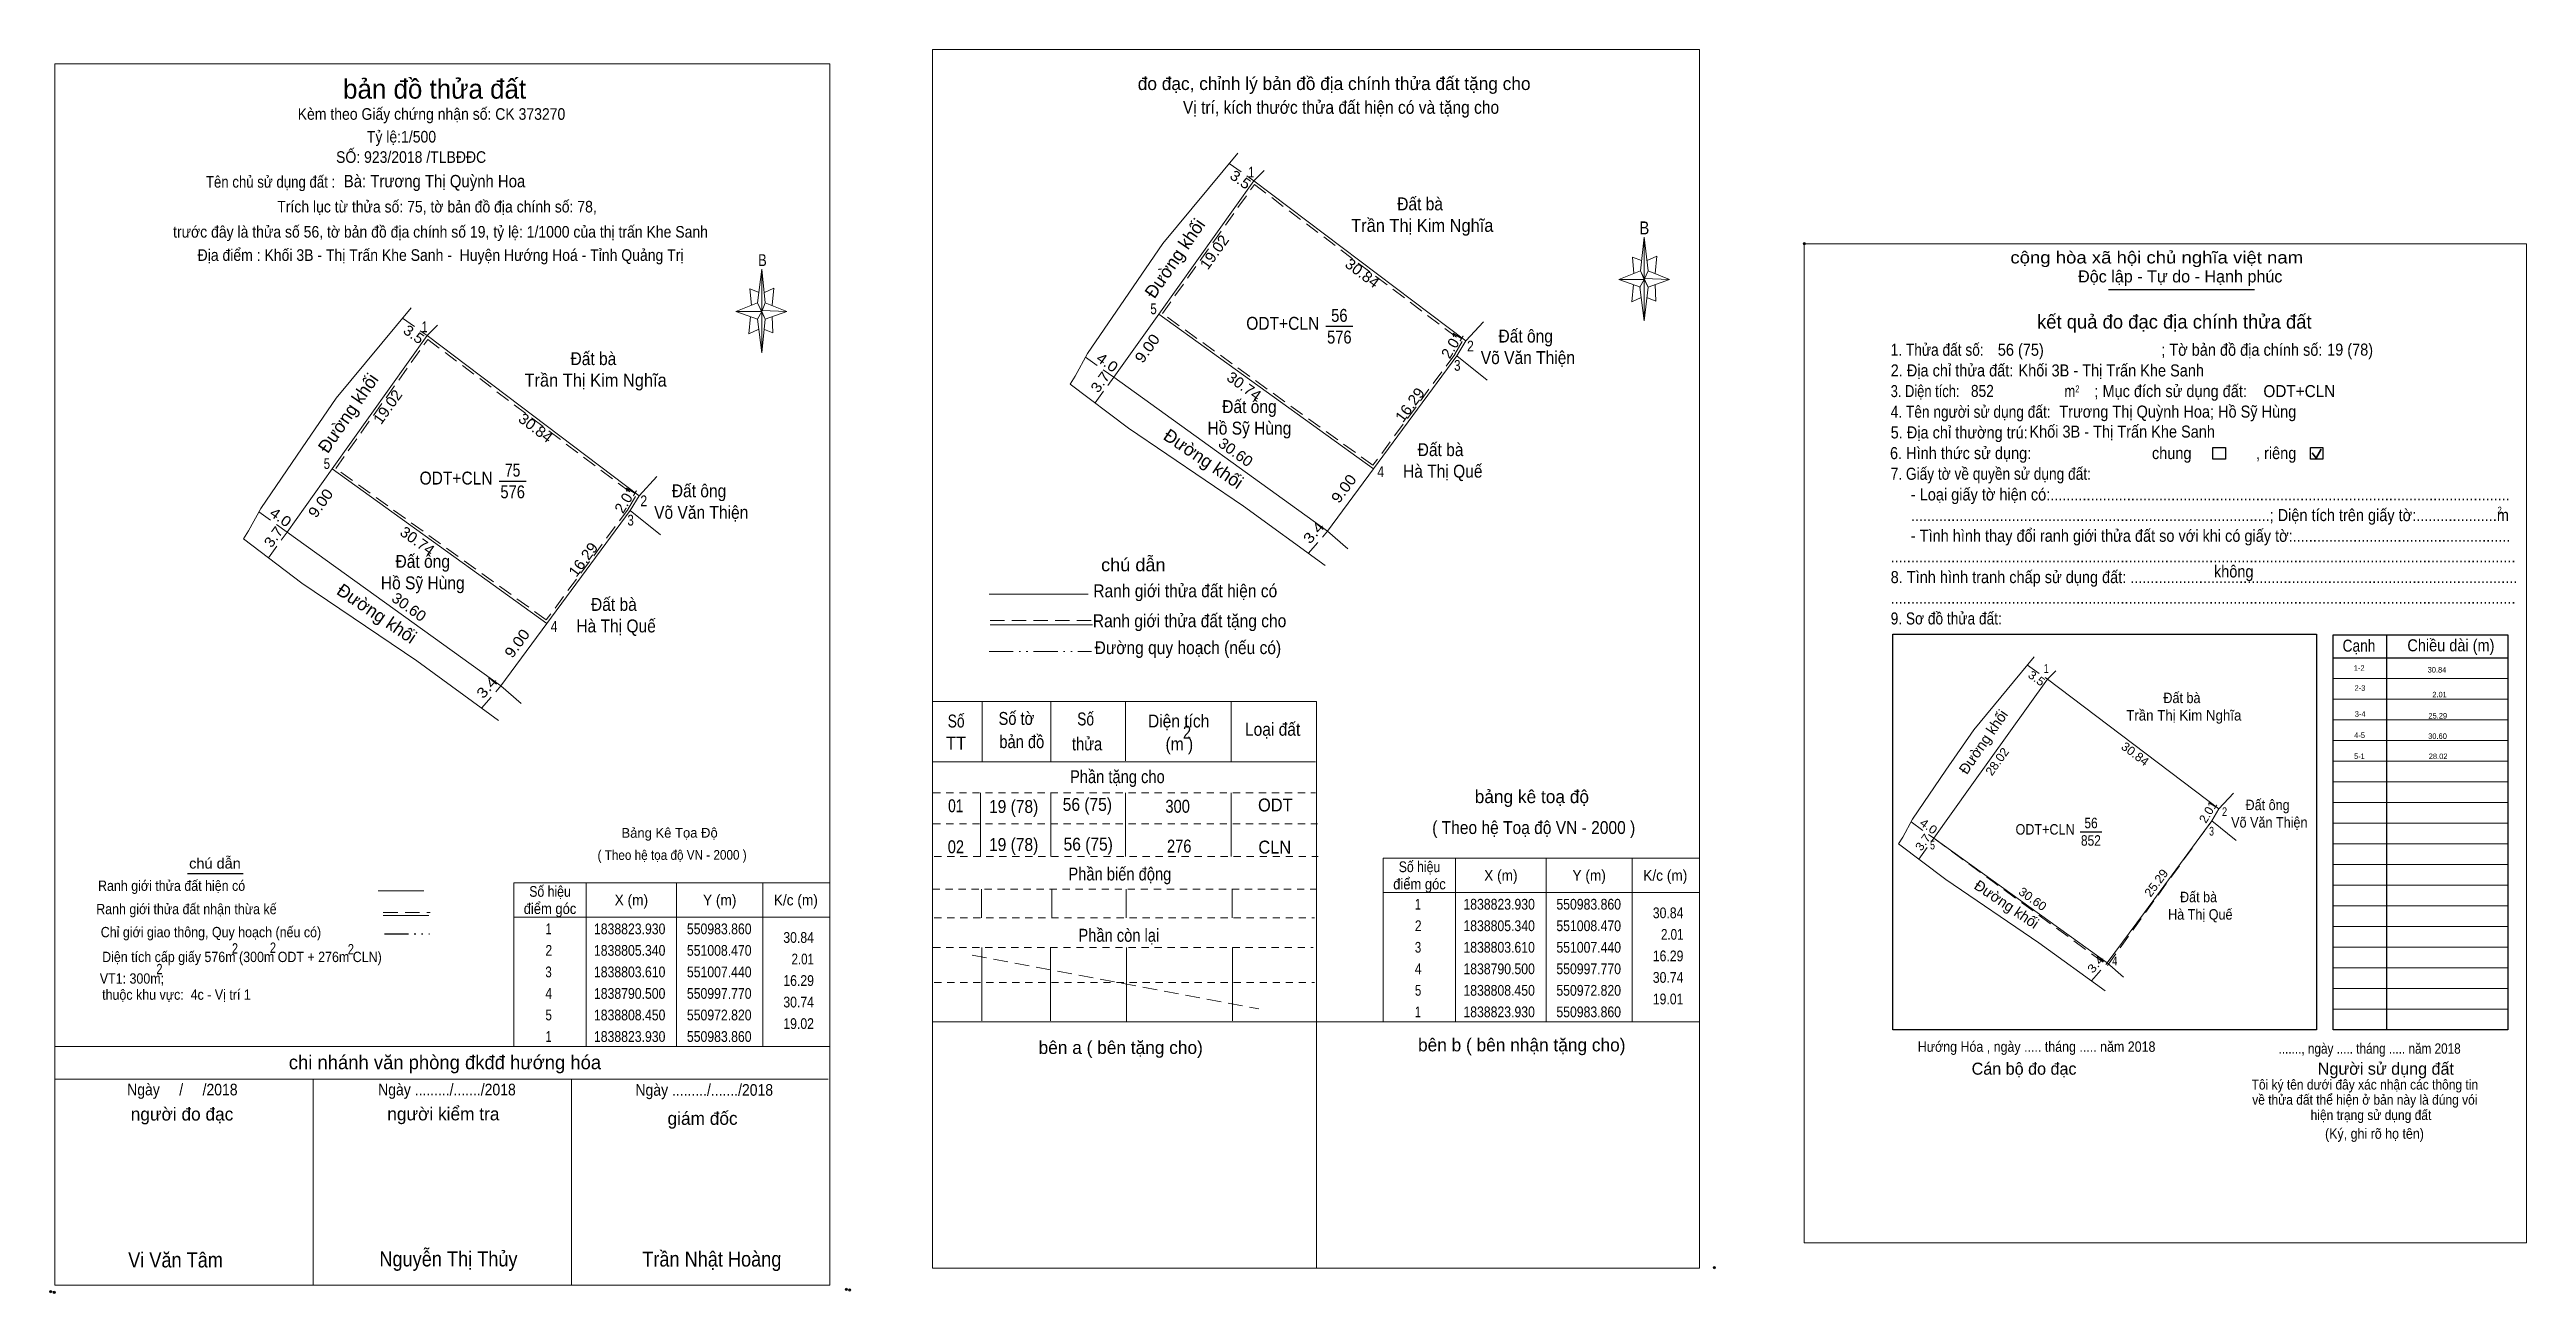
# Model space of a CAD drawing. Header units: metres. Extents: x 550494 to 551512, y 1838712 to 1838862.
# Drawn here: x 550940 to 551227.7, y 1838712.7 to 1838857.1 of the extents above; entities that cross this region are included whole.
import ezdxf
from ezdxf.enums import TextEntityAlignment as Align

# ---------------------------------------------------------------- set-up
doc = ezdxf.new("R2010")
doc.units = ezdxf.units.M
doc.header["$LTSCALE"] = 0.56
doc.header["$PDMODE"] = 32
doc.header["$PDSIZE"] = 0.28
for name, pattern in [('DASH_DOUBLE_DOT', [9.2, 5, -1.2, 0.3, -1.2, 0.3, -1.2]), ('DOTTED', [1.5, 0.3, -1.2]), ('MEDIUM_DASHED', [4.5, 3, -1.5]), ('SHORT_DASHED', [2.7, 1.5, -1.2])]:
    doc.linetypes.add(name, pattern=pattern)
for name, color, linetype, lineweight in [('1', 7, 'DOTTED', 13), ('10', 7, 'Continuous', 13), ('16', 7, 'Continuous', 25), ('2', 7, 'SHORT_DASHED', 13), ('5', 7, 'Continuous', 13), ('55', 7, 'Continuous', 13), ('63', 7, 'Continuous', 13), ('7', 7, 'Continuous', 13)]:
    doc.layers.add(name, color=color, linetype=linetype, lineweight=lineweight)
for name, color, linetype in [('30', 7, 'Continuous'), ('34', 7, 'Continuous'), ('6', 7, 'Continuous')]:
    doc.layers.add(name, color=color, linetype=linetype)

msp = doc.modelspace()

# ---------------------------------------------------------------- texts
at = {"layer": '1', "width": 0.85}
msp.add_text('2', height=1.5, dxfattribs=at).set_placement((551072.105, 1838777.13), align=Align.CENTER)
at = {"layer": '1', "width": 0.9}
msp.add_text('Hướng Hóa , ngày ..... tháng ..... năm 2018', height=1.2, dxfattribs=at).set_placement((551156.96, 1838740.77))
at = {"layer": '10'}
for s, height, rotation, width, p in [('3.5', 1.2, 324.538, 1.1, (551077.9619, 1838841.5551)), ('19.02', 1.25, 54.504, 1.05, (551075.7902, 1838833.2671)), ('30.84', 1.25, 322.933, 1.05, (551092.0833, 1838830.6927)), ('3.5', 1.2, 324.538, 1.1, (550981.9619, 1838823.5851)), ('9.00', 1.25, 54.492, 1.1, (551067.9952, 1838822.087)), ('3.7', 1.2, 54.19, 1.1, (551062.5101, 1838818.1789)), ('4.0', 1.2, 324.495, 1.15, (551062.4965, 1838820.3263)), ('30.74', 1.25, 324.267, 1.05, (551078.36, 1838817.5562)), ('19.02', 1.25, 54.504, 1.05, (550979.7866, 1838815.2921)), ('16.29', 1.25, 53.587, 1.05, (551098.4854, 1838815.524)), ('30.84', 1.25, 322.933, 1.05, (550996.0833, 1838812.7227)), ('30.60', 1.25, 324.269, 1.05, (551077.39, 1838809.8863)), ('9.00', 1.25, 53.626, 1.1, (551090.808, 1838805.7944)), ('9.00', 1.25, 54.492, 1.1, (550971.9952, 1838804.117)), ('4.0', 1.2, 324.495, 1.15, (550966.4965, 1838802.3563)), ('3.4', 1.2, 48.798, 1.2, (551087.256, 1838800.6648)), ('3.7', 1.2, 54.19, 1.1, (550966.5101, 1838800.2089)), ('30.74', 1.25, 324.267, 1.05, (550982.36, 1838799.5862)), ('16.29', 1.25, 53.587, 1.05, (551002.4854, 1838797.554)), ('30.60', 1.25, 324.269, 1.05, (550981.39, 1838791.9163)), ('9.00', 1.25, 53.626, 1.1, (550994.808, 1838787.8244)), ('3.5', 0.972, 324.538, 1.1, (551170.478, 1838783.7503)), ('3.4', 1.2, 48.798, 1.2, (550991.256, 1838782.6948)), ('30.84', 1.012, 322.933, 1.05, (551181.9049, 1838774.9559)), ('28.02', 1.01, 54.504, 1.05, (551166.6003, 1838774.1768)), ('4.0', 0.972, 324.495, 1.15, (551157.9427, 1838766.5588)), ('3.7', 0.972, 54.19, 1.1, (551157.9562, 1838764.8156)), ('25.29', 1.01, 53.587, 1.05, (551185.0645, 1838760.0802)), ('30.60', 1.012, 324.269, 1.05, (551170.0094, 1838758.1085)), ('3.4', 0.972, 48.798, 1.2, (551177.9978, 1838750.6299))]:
    msp.add_text(s, height=height, rotation=rotation, dxfattribs=dict(at, width=width)).set_placement(p, align=Align.CENTER)
for s, height, width, p in [(' 1', 1.25, 0.75, (551079.92, 1838842.3)), (' 1', 1.25, 0.75, (550983.92, 1838824.33)), (' 5', 1.25, 0.8, (551068.59, 1838826.42)), ('ODT+CLN ', 1.5, 0.9, (551087.96, 1838824.61)), (' 2', 1.25, 0.85, (551105.41, 1838822.09)), (' 3', 1.25, 0.8, (551103.86, 1838819.85)), (' 5', 1.25, 0.8, (550972.59, 1838808.45)), ('ODT+CLN ', 1.5, 0.9, (550991.96, 1838806.64)), (' 4', 1.25, 0.85, (551094.99, 1838807.5)), (' 2', 1.25, 0.85, (551009.41, 1838804.12)), (' 3', 1.25, 0.8, (551007.86, 1838801.88)), (' 4', 1.25, 0.85, (550998.99, 1838789.53)), (' 1', 1.012, 0.75, (551172.16, 1838784.77)), ('2', 1.01, 0.8, (551192.89, 1838768.15)), ('5', 1.01, 0.75, (551158.96, 1838764.27)), ('ODT+CLN ', 1.215, 0.9, (551175.59, 1838765.99)), ('3', 1.01, 0.75, (551191.36, 1838765.88)), ('4', 1.01, 0.8, (551180.14, 1838750.81))]:
    msp.add_text(s, height=height, dxfattribs=dict(at, width=width)).set_placement(p, align=Align.RIGHT)
for s, height, width, p in [('Đất bà ', 1.5, 0.9, (551099.42, 1838838.48)), ('Trần Thị Kim Nghĩa', 1.5, 0.95, (551099.425, 1838835.98)), ('56', 1.5, 0.85, (551089.795, 1838825.53)), ('Đất bà ', 1.5, 0.9, (551003.42, 1838820.51)), ('576', 1.5, 0.85, (551089.79, 1838823.01)), ('Võ Văn Thiện', 1.5, 0.9, (551111.69, 1838820.63)), ('Đất ông ', 1.5, 0.9, (551111.685, 1838823.13)), ('Trần Thị Kim Nghĩa', 1.5, 0.95, (551003.425, 1838818.01)), ('Đất ông', 1.5, 0.9, (551079.35, 1838814.94)), ('Hồ Sỹ Hùng', 1.5, 0.9, (551079.35, 1838812.44)), ('Đất bà ', 1.5, 0.9, (551101.8, 1838809.94)), ('75', 1.5, 0.8, (550993.79, 1838807.56)), ('Hà Thị Quế', 1.5, 0.9, (551101.8, 1838807.44)), ('576', 1.5, 0.85, (550993.79, 1838805.04)), ('Đất ông ', 1.5, 0.9, (551015.685, 1838805.16)), ('Võ Văn Thiện', 1.5, 0.9, (551015.69, 1838802.66)), ('Đất ông', 1.5, 0.9, (550983.35, 1838796.97)), ('Hồ Sỹ Hùng', 1.5, 0.9, (550983.35, 1838794.47)), ('Đất bà ', 1.5, 0.9, (551005.8, 1838791.97)), ('Hà Thị Quế', 1.5, 0.9, (551005.8, 1838789.47)), ('Đất bà ', 1.215, 0.9, (551187.845, 1838781.26)), ('Trần Thị Kim Nghĩa', 1.215, 0.95, (551187.86, 1838779.24)), ('56', 1.215, 0.85, (551177.085, 1838766.73)), ('Võ Văn Thiện', 1.215, 0.9, (551197.79, 1838766.81)), ('Đất ông ', 1.215, 0.9, (551197.79, 1838768.83)), ('852', 1.22, 0.85, (551177.07, 1838764.7)), ('Đất bà ', 1.215, 0.9, (551189.775, 1838758.14)), ('Hà Thị Quế', 1.215, 0.9, (551189.775, 1838756.12))]:
    msp.add_text(s, height=height, dxfattribs=dict(at, width=width)).set_placement(p, align=Align.CENTER)
for s, height, rotation, p in [('Đường khối', 1.5, 55.538, (551071.3072, 1838832.4806)), ('2.01', 1.25, 59.231, (551103.4424, 1838822.5453)), ('Đường khối', 1.5, 55.538, (550975.3072, 1838814.5106)), ('Đường khối', 1.5, 325.886, (551073.5944, 1838809.0113)), ('2.01', 1.25, 59.231, (551007.4424, 1838804.5753)), ('Đường khối', 1.5, 325.886, (550977.5944, 1838791.0413)), ('Đường khối', 1.215, 55.538, (551165.0818, 1838776.4113)), ('2.01', 1.012, 59.231, (551191.1061, 1838768.356)), ('Đường khối', 1.215, 325.886, (551166.9393, 1838757.3967))]:
    msp.add_text(s, height=height, rotation=rotation, dxfattribs=at).set_placement(p, align=Align.CENTER)
for height, p in [(0.01, (551059.1249, 1838819.23)), (0.01, (551059.1249, 1838819.23)), (0.01, (551059.1249, 1838819.23)), (0.01, (551078.6749, 1838804.12)), (0.01, (551078.6749, 1838804.12)), (0.01, (551078.6749, 1838804.12)), (0.01, (550963.1249, 1838801.26)), (0.01, (550963.1249, 1838801.26)), (0.01, (550963.1249, 1838801.26)), (0.01, (551088.4349, 1838801.22)), (0.01, (551088.4349, 1838801.22)), (0.01, (551088.4349, 1838801.22)), (0.01, (550982.6749, 1838786.15)), (0.01, (550982.6749, 1838786.15)), (0.01, (550982.6749, 1838786.15)), (0.01, (550992.4349, 1838783.25)), (0.01, (550992.4349, 1838783.25)), (0.01, (550992.4349, 1838783.25)), (0.0081, (551155.2139, 1838765.68)), (0.0081, (551155.2139, 1838765.68)), (0.0081, (551155.2139, 1838765.68)), (0.0081, (551171.0439, 1838753.44)), (0.0081, (551171.0439, 1838753.44)), (0.0081, (551171.0439, 1838753.44)), (0.0081, (551178.9539, 1838751.09)), (0.0081, (551178.9539, 1838751.09)), (0.0081, (551178.9539, 1838751.09))]:
    msp.add_text('D', height=height, dxfattribs=at).set_placement(p, align=Align.CENTER)
at = {"layer": '16', "width": 0.8}
for p in [(550961.545, 1838752.18), (550965.955, 1838752.26), (550975.005, 1838752.09), (550952.775, 1838749.78)]:
    msp.add_text('2', height=1.2, dxfattribs=at).set_placement(p, align=Align.CENTER)
at = {"layer": '2', "width": 0.9}
msp.add_text('Tỷ lệ:1/500', height=1.35, dxfattribs=at).set_placement((550980.88, 1838846.35), align=Align.CENTER)
at = {"layer": '30'}
for s, width, p in [('1-2', 0.85, (551208.85, 1838785.01)), ('30.84', 0.85, (551218.35, 1838784.81)), ('2-3', 0.85, (551208.94, 1838782.69)), ('2.01', 0.8, (551218.39, 1838781.93)), ('3-4', 0.85, (551208.97, 1838779.68)), ('25.29', 0.85, (551218.44, 1838779.47)), ('4-5', 0.85, (551208.9, 1838777.21)), ('30.60', 0.85, (551218.41, 1838777.1)), ('5-1', 0.8, (551208.87, 1838774.77)), ('28.02', 0.85, (551218.48, 1838774.76))]:
    msp.add_text(s, height=0.64, dxfattribs=dict(at, width=width)).set_placement(p, align=Align.RIGHT)
at = {"layer": '34', "width": 0.9}
msp.add_text('Bà: Trương Thị Quỳnh Hoa', height=1.44, dxfattribs=at).set_placement((550974.18, 1838841.15))
at = {"layer": '5'}
for s, height, p in [('bản đồ thửa đất', 2.25, (550984.725, 1838851.45)), ('đo đạc, chỉnh lý bản đồ địa chính thửa đất tặng cho', 1.5, (551089.19, 1838852.45)), ('bảng kê toạ độ', 1.5, (551112.15, 1838769.65)), ('bên a ( bên tặng cho)', 1.5, (551064.405, 1838740.52)), ('bên b ( bên nhận tặng cho)', 1.5, (551110.975, 1838740.82)), ('chi nhánh văn phòng đkđđ hướng hóa', 1.6, (550985.93, 1838738.75)), ('người đo đạc', 1.5, (550955.395, 1838732.79)), ('người kiểm tra', 1.5, (550985.745, 1838732.81)), ('giám đốc', 1.5, (551015.845, 1838732.29))]:
    msp.add_text(s, height=height, dxfattribs=at).set_placement(p, align=Align.CENTER)
for s, height, width, p in [('Vị trí, kích thước thửa đất hiện có và tặng cho', 1.5, 0.9, (551089.99, 1838849.69)), ('Kèm theo Giấy chứng nhận số: CK 373270', 1.35, 0.9, (550984.365, 1838848.99)), ('SỐ: 923/2018 /TLBĐĐC', 1.35, 0.9, (550982, 1838843.99)), ('Tên chủ sử dụng đất :', 1.35, 0.85, (550965.675, 1838841.11)), ('Trích lục từ thửa số: 75, tờ bản đồ địa chính số: 78, ', 1.35, 0.9, (550985.23, 1838838.23)), ('trước đây là thửa số 56, tờ bản đồ địa chính số 19, tỷ lệ: 1/1000 của thị trấn Khe Sanh', 1.35, 0.9, (550985.415, 1838835.31)), ('B', 1.5, 0.85, (551125.22, 1838835.69)), ('Địa điểm : Khối 3B - Thị Trấn Khe Sanh -  Huyện Hướng Hoá - Tỉnh Quảng Trị ', 1.35, 0.9, (550985.645, 1838832.61)), ('B', 1.378, 0.8, (551022.8, 1838832.01)), ('chú dẫn', 1.5, 1.05, (551065.87, 1838796.57)), ('Ranh giới thửa đất hiện có ', 1.5, 0.9, (551072.15, 1838793.55)), ('Ranh giới thửa đất tặng cho', 1.5, 0.9, (551072.4, 1838790.07)), ('Đường quy hoạch (nếu có)', 1.5, 0.9, (551072.205, 1838786.95)), ('Số', 1.5, 0.8, (551045.29, 1838778.43)), ('Số tờ', 1.5, 0.85, (551052.29, 1838778.73)), ('Số', 1.5, 0.8, (551060.33, 1838778.67)), ('Diện tích', 1.5, 0.9, (551071.135, 1838778.43)), ('Loại đất', 1.5, 0.9, (551082.045, 1838777.47)), ('TT', 1.5, 0.95, (551045.285, 1838775.87)), ('bản đồ', 1.5, 0.85, (551052.915, 1838776.03)), ('thửa', 1.5, 0.85, (551060.5, 1838775.77)), ('(m )', 1.5, 0.9, (551071.21, 1838775.77)), ('Phần tặng cho', 1.5, 0.85, (551064.015, 1838771.97)), ('01', 1.5, 0.8, (551045.25, 1838768.59)), ('19 (78)', 1.5, 0.9, (551051.97, 1838768.5)), ('56 (75)', 1.5, 0.9, (551060.53, 1838768.74)), ('300', 1.5, 0.85, (551071.015, 1838768.53)), ('ODT', 1.5, 0.95, (551082.36, 1838768.68)), ('( Theo hệ Toạ độ VN - 2000 )', 1.5, 0.9, (551112.365, 1838766.06)), ('02', 1.5, 0.85, (551045.265, 1838763.83)), ('19 (78)', 1.5, 0.9, (551051.97, 1838764.09)), ('56 (75)', 1.5, 0.9, (551060.63, 1838764.13)), ('276', 1.5, 0.85, (551071.2, 1838763.91)), ('CLN', 1.5, 0.95, (551082.295, 1838763.79)), ('chú dẫn', 1.2, 1.05, (550959.22, 1838762.05)), ('Phần biến động', 1.5, 0.85, (551064.305, 1838760.67)), ('Ranh giới thửa đất hiện có ', 1.2, 0.9, (550954.385, 1838759.46)), ('Ranh giới thửa đất nhận thừa kế', 1.2, 0.9, (550955.905, 1838756.75)), ('Chỉ giới giao thông, Quy hoạch (nếu có)', 1.2, 0.9, (550958.755, 1838754.07)), ('Phần còn lại', 1.5, 0.85, (551064.185, 1838753.55)), ('Diện tích cấp giấy 576m (300m ODT + 276m CLN)', 1.2, 0.9, (550962.355, 1838751.19)), ('VT1: 300m; ', 1.2, 0.9, (550949.78, 1838748.68)), ('thuộc khu vực:  4c - Vị trí 1', 1.2, 0.9, (550954.75, 1838746.81)), ('Ngày     /     /2018', 1.35, 0.9, (550955.435, 1838735.71)), ('Ngày ........./......./2018', 1.35, 0.9, (550986.16, 1838735.71)), ('Ngày ........./......./2018', 1.35, 0.9, (551016.04, 1838735.67)), ('Vi Văn Tâm', 1.75, 0.9, (550954.645, 1838715.73)), ('Nguyễn Thị Thủy', 1.75, 0.9, (550986.335, 1838715.85)), ('Trần Nhật Hoàng', 1.75, 0.9, (551016.92, 1838715.83))]:
    msp.add_text(s, height=height, dxfattribs=dict(at, width=width)).set_placement(p, align=Align.CENTER)
at = {"layer": '55'}
msp.add_text('Bảng Kê Tọa Độ', height=1.13, rotation=0.127, dxfattribs=at).set_placement((551012.0188, 1838765.6333), align=Align.CENTER)
at = {"layer": '55', "width": 0.9}
msp.add_text('( Theo hệ tọa độ VN - 2000 )', height=1.13, rotation=0.127, dxfattribs=at).set_placement((551012.3088, 1838763.0589), align=Align.CENTER)
at = {"layer": '6'}
for s, width, p in [('ODT+CLN', 0.95, (551197.1, 1838816.79)), ('Trương Thị Quỳnh Hoa; Hồ Sỹ Hùng', 0.9, (551173.4, 1838814.41))]:
    msp.add_text(s, height=1.4, dxfattribs=dict(at, width=width)).set_placement(p)
at = {"layer": '63'}
for s, width, p in [('Số hiệu', 0.85, (551099.1, 1838761.63)), ('X (m)', 0.95, (551108.55, 1838760.63)), ('Y (m)', 0.95, (551118.805, 1838760.63)), ('K/c (m)', 0.95, (551127.645, 1838760.63)), ('Số hiệu', 0.85, (550998.13, 1838758.77)), ('X (m)', 0.95, (551007.58, 1838757.77)), ('Y (m)', 0.95, (551017.835, 1838757.77)), ('K/c (m)', 0.95, (551026.675, 1838757.77)), ('điểm góc', 0.9, (551099.1, 1838759.63)), ('điểm góc', 0.9, (550998.13, 1838756.77)), (' 2', 0.85, (551098.755, 1838754.78)), (' 1', 0.75, (551098.75, 1838757.28)), ('1838823.930', 0.85, (551108.35, 1838757.28)), ('1838805.340', 0.85, (551108.35, 1838754.78)), ('550983.860', 0.85, (551118.75, 1838757.28)), ('551008.470', 0.85, (551118.75, 1838754.78)), (' 2', 0.85, (550997.785, 1838751.92)), (' 1', 0.75, (550997.78, 1838754.42)), ('1838823.930', 0.85, (551007.38, 1838754.42)), ('1838805.340', 0.85, (551007.38, 1838751.92)), ('550983.860', 0.85, (551017.78, 1838754.42)), ('551008.470', 0.85, (551017.78, 1838751.92)), (' 3', 0.8, (551098.745, 1838752.28)), ('1838803.610', 0.85, (551108.35, 1838752.28)), ('551007.440', 0.85, (551118.75, 1838752.28)), (' 3', 0.8, (550997.775, 1838749.42)), ('1838803.610', 0.85, (551007.38, 1838749.42)), ('551007.440', 0.85, (551017.78, 1838749.42)), (' 4', 0.85, (551098.75, 1838749.78)), ('1838790.500', 0.85, (551108.35, 1838749.78)), ('550997.770', 0.85, (551118.75, 1838749.78)), (' 4', 0.85, (550997.78, 1838746.92)), ('1838790.500', 0.85, (551007.38, 1838746.92)), ('550997.770', 0.85, (551017.78, 1838746.92)), (' 5', 0.8, (551098.755, 1838747.28)), ('1838808.450', 0.85, (551108.35, 1838747.28)), ('550972.820', 0.85, (551118.75, 1838747.28)), (' 5', 0.8, (550997.785, 1838744.42)), ('1838808.450', 0.85, (551007.38, 1838744.42)), ('550972.820', 0.85, (551017.78, 1838744.42)), (' 1', 0.75, (551098.75, 1838744.78)), ('1838823.930', 0.85, (551108.35, 1838744.78)), ('550983.860', 0.85, (551118.75, 1838744.78)), (' 1', 0.75, (550997.78, 1838741.92)), ('1838823.930', 0.85, (551007.38, 1838741.92)), ('550983.860', 0.85, (551017.78, 1838741.92))]:
    msp.add_text(s, height=1.25, dxfattribs=dict(at, width=width)).set_placement(p, align=Align.CENTER)
for s, width, p in [('30.84', 0.85, (551129.75, 1838756.28)), ('30.84', 0.85, (551028.78, 1838753.42)), ('2.01', 0.8, (551129.75, 1838753.78)), ('2.01', 0.8, (551028.78, 1838750.92)), ('16.29', 0.85, (551129.75, 1838751.28)), ('16.29', 0.85, (551028.78, 1838748.42)), ('30.74', 0.85, (551129.75, 1838748.78)), ('19.01', 0.85, (551129.75, 1838746.28)), ('30.74', 0.85, (551028.78, 1838745.92)), ('19.02', 0.85, (551028.78, 1838743.42))]:
    msp.add_text(s, height=1.25, dxfattribs=dict(at, width=width)).set_placement(p, align=Align.RIGHT)
at = {"layer": '7'}
for s, height, width, p in [('cộng hòa xã hội chủ nghĩa việt nam', 1.4, 1.15, (551167.72, 1838832.31)), ('1. Thửa đất số:', 1.4, 0.85, (551153.82, 1838821.59)), ('56 (75)', 1.4, 0.9, (551166.26, 1838821.59)), ('; Tờ bản đồ địa chính số:', 1.4, 0.9, (551185.24, 1838821.59)), ('19 (78)', 1.4, 0.9, (551204.5, 1838821.61)), ('2. Địa chỉ thửa đất:', 1.4, 0.9, (551153.82, 1838819.19)), ('Khối 3B - Thị Trấn Khe Sanh', 1.4, 0.9, (551168.66, 1838819.19)), ('3. Diện tích:', 1.4, 0.8, (551153.82, 1838816.79)), ('852', 1.4, 0.85, (551163.14, 1838816.81)), ('m', 1.4, 0.8, (551174, 1838816.79)), ('2', 0.7999, 0.8, (551175.26, 1838817.35)), ('; Mục đích sử dụng đất:', 1.4, 0.9, (551177.48, 1838816.79)), ('4. Tên người sử dụng đất:', 1.4, 0.85, (551153.82, 1838814.39)), ('5. Địa chỉ thường trú:', 1.4, 0.9, (551153.82, 1838811.99)), ('Khối 3B - Thị Trấn Khe Sanh', 1.4, 0.9, (551169.93, 1838812.09)), ('6. Hình thức sử dụng:', 1.4, 0.9, (551153.74, 1838809.59)), ('chung                , riêng', 1.4, 0.9, (551184.16, 1838809.59)), ('7. Giấy tờ về quyền sử dụng đất:', 1.4, 0.85, (551153.82, 1838807.19)), ('     - Loại giấy tờ hiện có:..................................................................................................................', 1.4, 0.9, (551153.82, 1838804.79)), ('     .........................................................................................; Diện tích trên giấy tờ:....................m', 1.4, 0.9, (551153.82, 1838802.39)), ('2', 0.7999, 0.8, (551224.3, 1838803.27)), ('     - Tình hình thay đổi ranh giới thửa đất so với khi có giấy tờ:......................................................', 1.4, 0.9, (551153.82, 1838799.99)), ('8. Tình hình tranh chấp sử dụng đất: ................................................................................................', 1.4, 0.9, (551153.82, 1838795.19)), ('...........................................................................................................................................................', 1.4, 0.9, (551153.82, 1838797.59)), ('không', 1.4, 0.9, (551191.36, 1838795.85)), ('9. Sơ đồ thửa đất:', 1.4, 0.85, (551153.82, 1838790.39)), ('...........................................................................................................................................................', 1.4, 0.9, (551153.82, 1838792.79)), ('Cạnh', 1.4, 0.85, (551206.3, 1838787.23)), ('Chiều dài (m)', 1.4, 0.9, (551213.82, 1838787.27)), ('......., ngày ..... tháng ..... năm 2018', 1.2, 0.85, (551198.86, 1838740.55)), ('(Ký, ghi rõ họ tên)', 1.2, 0.9, (551204.26, 1838730.67))]:
    msp.add_text(s, height=height, dxfattribs=dict(at, width=width)).set_placement(p)
for s, p in [('Độc lập - Tự do - Hạnh phúc', (551175.58, 1838830.11)), ('Cán bộ đo đạc', (551163.22, 1838738.11)), ('Người sử dụng đất', (551203.42, 1838738.11))]:
    msp.add_text(s, height=1.4, dxfattribs=at).set_placement(p)
msp.add_text('kết quả đo đạc địa chính thửa đất', height=1.6, dxfattribs=at).set_placement((551186.755, 1838824.75), align=Align.CENTER)
at = {"layer": '7', "width": 0.9}
for s, p in [('Tôi ký tên dưới đây xác nhận các thông tin', (551208.88, 1838736.39)), ('về thửa đất thể hiện ở bản này là đúng vói', (551208.88, 1838734.63)), ('hiện trạng sử dụng đất', (551209.595, 1838732.85))]:
    msp.add_text(s, height=1.157, dxfattribs=at).set_placement(p, align=Align.CENTER)

# ---------------------------------------------------------------- linework, layer by layer
at = {"layer": '1', "linetype": 'Continuous'}
msp.add_line((551042.64, 1838774.43), (551087.04, 1838774.43), dxfattribs=at)
at = {"layer": '1', "linetype": 'SHORT_DASHED'}
for p, q in [((551042.64, 1838770.83), (551087.04, 1838770.83)), ((551042.64, 1838767.23), (551087.24, 1838767.23)), ((551042.74, 1838763.43), (551087.34, 1838763.43)), ((551042.54, 1838759.67), (551087.14, 1838759.67)), ((551042.74, 1838756.33), (551086.9, 1838756.33)), ((551042.62, 1838752.89), (551086.77, 1838752.89)), ((551042.74, 1838748.83), (551086.89, 1838748.83))]:
    msp.add_line(p, q, dxfattribs=at)
at = {"layer": '1', "linetype": 'Continuous'}
msp.add_lwpolyline([(551042.55, 1838857.15), (551131.6, 1838857.15), (551131.6, 1838715.65), (551042.55, 1838715.65)], close=True, dxfattribs=at)
at = {"layer": '10'}
for p, q in [((551069.3, 1838834.63), (551077.99, 1838845.11)), ((551081.07, 1838843.11), (551079.86, 1838841.9)), ((550973.3, 1838816.66), (550981.99, 1838827.14)), ((550985.07, 1838825.14), (550983.86, 1838823.93)), ((551068.82, 1838826.42), (551093.77, 1838808.47)), ((551104.47, 1838823.31), (551106.52, 1838825.55)), ((551059.12, 1838819.23), (551060.53, 1838821.84)), ((551103.44, 1838821.58), (551106.95, 1838818.77)), ((551063.59, 1838819.09), (551088.43, 1838801.22)), ((550972.82, 1838808.45), (550997.77, 1838790.5)), ((551008.47, 1838805.34), (551010.52, 1838807.58)), ((550963.12, 1838801.26), (550964.53, 1838803.87)), ((551007.44, 1838803.61), (551010.95, 1838800.8)), ((551078.67, 1838804.12), (551088.15, 1838797.22)), ((550967.59, 1838801.12), (550992.43, 1838783.25)), ((551090.77, 1838799.17), (551088.43, 1838801.22)), ((550982.67, 1838786.15), (550992.15, 1838779.25)), ((551163.46, 1838778.15), (551170.5, 1838786.64)), ((551172.99, 1838785.02), (551172.01, 1838784.04)), ((550994.77, 1838781.2), (550992.43, 1838783.25)), ((551191.94, 1838768.98), (551193.61, 1838770.79)), ((551155.21, 1838765.68), (551156.35, 1838767.78)), ((551191.1, 1838767.58), (551193.95, 1838765.3)), ((551158.83, 1838765.56), (551178.95, 1838751.09)), ((551171.04, 1838753.44), (551178.72, 1838747.85)), ((551180.84, 1838749.42), (551178.95, 1838751.09))]:
    msp.add_line(p, q, dxfattribs=at)
at = {"layer": '10', "linetype": 'MEDIUM_DASHED'}
for p, q in [((551077.01, 1838843.93), (551079.86, 1838841.9)), ((550981.01, 1838825.96), (550983.86, 1838823.93)), ((551060.31, 1838821.43), (551063.59, 1838819.09)), ((551061.44, 1838816.11), (551063.59, 1838819.09)), ((550964.31, 1838803.46), (550967.59, 1838801.12)), ((550965.44, 1838798.14), (550967.59, 1838801.12)), ((551086.18, 1838798.65), (551088.43, 1838801.22)), ((551169.7, 1838785.68), (551172.01, 1838784.04)), ((550990.18, 1838780.68), (550992.43, 1838783.25)), ((551156.18, 1838767.46), (551158.83, 1838765.56)), ((551157.08, 1838763.15), (551158.83, 1838765.56)), ((551047.16, 1838752), (551080.45, 1838745.75)), ((551177.13, 1838749), (551178.95, 1838751.09))]:
    msp.add_line(p, q, dxfattribs=at)
at = {"layer": '10', "lineweight": 25}
for p, q in [((551088.23, 1838825.02), (551091.36, 1838825.02)), ((550992.23, 1838807.05), (550995.36, 1838807.05)), ((551175.81, 1838766.33), (551178.35, 1838766.33))]:
    msp.add_line(p, q, dxfattribs=at)
at = {"layer": '10'}
for points in [[(551079.86, 1838841.9), (551068.82, 1838826.42), (551063.59, 1838819.09)], [(551079.86, 1838841.9), (551104.47, 1838823.31), (551103.44, 1838821.58)], [(551069.3, 1838834.63), (551065.34, 1838828.86), (551060.53, 1838821.84)], [(550983.86, 1838823.93), (550972.82, 1838808.45), (550967.59, 1838801.12)], [(550983.86, 1838823.93), (551008.47, 1838805.34), (551007.44, 1838803.61)], [(551103.44, 1838821.58), (551093.77, 1838808.47), (551088.43, 1838801.22)], [(550973.3, 1838816.66), (550969.34, 1838810.89), (550964.53, 1838803.87)], [(551078.67, 1838804.12), (551065.31, 1838813.17), (551058.55, 1838818.3), (551059.12, 1838819.23)], [(551007.44, 1838803.61), (550997.77, 1838790.5), (550992.43, 1838783.25)], [(550982.67, 1838786.15), (550969.31, 1838795.2), (550962.55, 1838800.33), (550963.12, 1838801.26)], [(551172.01, 1838784.04), (551163.06, 1838771.5), (551158.83, 1838765.56)], [(551172.01, 1838784.04), (551191.94, 1838768.98), (551191.1, 1838767.58)], [(551163.46, 1838778.15), (551160.24, 1838773.47), (551156.35, 1838767.78)], [(551191.1, 1838767.58), (551183.28, 1838756.96), (551178.95, 1838751.09)], [(551171.04, 1838753.44), (551160.23, 1838760.76), (551154.74, 1838764.92), (551155.21, 1838765.68)]]:
    msp.add_lwpolyline(points, dxfattribs=at)
at = {"layer": '10', "linetype": 'MEDIUM_DASHED'}
for points in [[(551079.93, 1838841.47), (551104.07, 1838823.23), (551103.19, 1838821.75), (551093.7, 1838808.89), (551069.24, 1838826.49)], [(550983.93, 1838823.5), (551008.07, 1838805.26), (551007.19, 1838803.78), (550997.7, 1838790.92), (550973.24, 1838808.52)]]:
    msp.add_lwpolyline(points, close=True, dxfattribs=at)
msp.add_lwpolyline([(551158.83, 1838765.56), (551178.98, 1838750.8), (551191.1, 1838767.58)], dxfattribs=at)
at = {"layer": '16'}
msp.add_line((550962.5, 1838761.45), (550956.05, 1838761.45), dxfattribs=at)
at = {"layer": '5'}
for p, q in [((551124.75, 1838831.45), (551125.2, 1838835.35)), ((551022.22, 1838827.75), (551022.72, 1838831.65)), ((551125.65, 1838831.45), (551128.15, 1838830.45)), ((551124.75, 1838829.55), (551122.25, 1838830.45)), ((551125.65, 1838829.55), (551125.2, 1838825.65)), ((551126.55, 1838827.95), (551125.5, 1838828.35)), ((551126.45, 1838829.85), (551126.55, 1838827.95)), ((551022.22, 1838825.85), (551019.72, 1838826.75)), ((551023.12, 1838825.85), (551022.72, 1838821.95)), ((551023.12, 1838827.75), (551025.62, 1838826.75)), ((551023.92, 1838826.15), (551024.02, 1838824.25)), ((551024.02, 1838824.25), (551023.02, 1838824.65)), ((551049.13, 1838793.91), (551060.63, 1838793.91)), ((551049.23, 1838790.35), (551061.13, 1838790.35)), ((551042.64, 1838781.43), (551087.15, 1838781.43)), ((551048.3, 1838781.43), (551048.3, 1838774.43)), ((551056.3, 1838781.43), (551056.3, 1838774.43)), ((551064.94, 1838781.43), (551064.94, 1838774.57)), ((551077.24, 1838781.43), (551077.24, 1838774.43)), ((551087.15, 1838781.43), (551087.15, 1838715.65)), ((551048.14, 1838770.83), (551048.14, 1838763.43)), ((551056.3, 1838770.83), (551056.3, 1838763.43)), ((551064.94, 1838770.83), (551064.94, 1838763.43)), ((551077.24, 1838770.83), (551077.24, 1838763.43)), ((550978.19, 1838759.48), (550983.47, 1838759.48)), ((551048.24, 1838759.67), (551048.24, 1838756.33)), ((551056.4, 1838759.67), (551056.4, 1838756.33)), ((551065.04, 1838759.67), (551065.04, 1838756.33)), ((551077.34, 1838759.67), (551077.34, 1838756.33)), ((550978.77, 1838756.61), (550984.05, 1838756.61)), ((551048.27, 1838752.89), (551048.27, 1838744.37)), ((551056.25, 1838752.89), (551056.25, 1838744.37)), ((551065.09, 1838752.89), (551065.09, 1838744.25)), ((551077.37, 1838752.89), (551077.37, 1838744.37)), ((551042.55, 1838744.25), (551131.6, 1838744.25)), ((550940.63, 1838741.39), (551030.63, 1838741.39)), ((550940.63, 1838737.59), (551030.43, 1838737.59)), ((550940.63, 1838737.59), (551030.43, 1838737.59)), ((550940.63, 1838737.59), (551030.43, 1838737.59)), ((550970.63, 1838713.69), (550970.63, 1838737.59)), ((551000.63, 1838713.69), (551000.63, 1838737.59))]:
    msp.add_line(p, q, dxfattribs=at)
at = {"layer": '5', "linetype": 'MEDIUM_DASHED'}
for p, q in [((551049.23, 1838790.85), (551061.03, 1838790.85)), ((550978.77, 1838756.93), (550984.21, 1838756.93))]:
    msp.add_line(p, q, dxfattribs=at)
at = {"layer": '5', "linetype": 'DASH_DOUBLE_DOT'}
msp.add_line((551049.13, 1838787.25), (551061.03, 1838787.25), dxfattribs=at)
at = {"layer": '5', "linetype": 'DASH_DOUBLE_DOT', "lineweight": 25}
msp.add_line((550978.89, 1838754.47), (550984.12, 1838754.47), dxfattribs=at)
at = {"layer": '5'}
for points in [[(550940.63, 1838855.49), (551030.63, 1838855.49), (551030.63, 1838713.69), (550940.63, 1838713.69)], [(551125.2, 1838835.35), (551125.65, 1838831.45), (551125.2, 1838830.45)], [(551022.72, 1838831.65), (551023.12, 1838827.75), (551022.72, 1838826.75)], [(551125.2, 1838830.45), (551122.25, 1838830.45), (551124.75, 1838831.45), (551125.65, 1838829.55), (551128.15, 1838830.45), (551125.2, 1838830.55)], [(551125.2, 1838830.45), (551125.2, 1838825.65), (551124.7, 1838829.55)], [(551022.72, 1838826.75), (551019.72, 1838826.75), (551022.22, 1838827.75), (551023.12, 1838825.85), (551025.62, 1838826.75), (551022.72, 1838826.85)], [(551022.72, 1838826.75), (551022.72, 1838821.95), (551022.22, 1838825.85)]]:
    msp.add_lwpolyline(points, close=True, dxfattribs=at)
for points in [[(551125.2, 1838830.45), (551124.75, 1838831.45), (551122.25, 1838830.45)], [(551124.9, 1838832.65), (551123.85, 1838833.05), (551124, 1838831.15)], [(551125.55, 1838832.65), (551126.65, 1838833.15), (551126.45, 1838831.15)], [(551022.42, 1838828.95), (551021.32, 1838829.35), (551021.52, 1838827.45)], [(551023.02, 1838828.95), (551024.12, 1838829.45), (551023.92, 1838827.45)], [(551123.95, 1838829.85), (551123.75, 1838827.85), (551124.85, 1838828.35)], [(551125.2, 1838830.45), (551125.65, 1838829.55), (551128.15, 1838830.45)], [(551022.72, 1838826.75), (551022.22, 1838827.75), (551019.72, 1838826.75)], [(551021.42, 1838826.15), (551021.22, 1838824.15), (551022.32, 1838824.65)], [(551022.72, 1838826.75), (551023.12, 1838825.85), (551025.62, 1838826.75)], [(551030.63, 1838713.69), (550940.63, 1838713.69), (550940.63, 1838737.59)]]:
    msp.add_lwpolyline(points, dxfattribs=at)
for p in [(551133.35, 1838715.69), (550940.15, 1838712.91), (550940.55, 1838712.85), (551032.53, 1838713.19), (551032.93, 1838713.11)]:
    msp.add_point(p, dxfattribs=at)
at = {"layer": '63'}
for p, q in [((551103.3, 1838763.25), (551103.3, 1838744.25)), ((551113.8, 1838763.25), (551113.8, 1838744.25)), ((551123.8, 1838763.25), (551123.8, 1838744.25)), ((551002.33, 1838760.39), (551002.33, 1838741.39)), ((551012.83, 1838760.39), (551012.83, 1838741.39)), ((551022.83, 1838760.39), (551022.83, 1838741.39)), ((551094.9, 1838759.25), (551131.6, 1838759.25)), ((550993.93, 1838756.39), (551030.63, 1838756.39))]:
    msp.add_line(p, q, dxfattribs=at)
for points in [[(551094.9, 1838763.25), (551131.6, 1838763.25), (551131.6, 1838744.25), (551094.9, 1838744.25)], [(550993.93, 1838760.39), (551030.63, 1838760.39), (551030.63, 1838741.39), (550993.93, 1838741.39)]]:
    msp.add_lwpolyline(points, close=True, dxfattribs=at)
at = {"layer": '7', "lineweight": 25}
for p, q in [((551179.11, 1838829.28), (551196.07, 1838829.28)), ((551211.39, 1838789.2), (551211.39, 1838743.32)), ((551205.19, 1838786.52), (551225.47, 1838786.52))]:
    msp.add_line(p, q, dxfattribs=at)
at = {"layer": '7', "lineweight": 35}
for p, q in [((551203.24, 1838809.7), (551203.82, 1838810.74)), ((551202.76, 1838810.32), (551203.24, 1838809.7))]:
    msp.add_line(p, q, dxfattribs=at)
at = {"layer": '7'}
for p, q in [((551205.19, 1838784.12), (551225.47, 1838784.12)), ((551205.19, 1838781.72), (551225.47, 1838781.72)), ((551205.19, 1838779.32), (551225.47, 1838779.32)), ((551205.19, 1838776.92), (551225.47, 1838776.92)), ((551205.19, 1838774.52), (551225.47, 1838774.52)), ((551205.19, 1838772.12), (551225.47, 1838772.12)), ((551205.19, 1838769.72), (551225.47, 1838769.72)), ((551205.19, 1838767.32), (551225.47, 1838767.32)), ((551205.19, 1838764.92), (551225.47, 1838764.92)), ((551205.19, 1838762.52), (551225.47, 1838762.52)), ((551205.19, 1838760.12), (551225.47, 1838760.12)), ((551205.19, 1838757.72), (551225.47, 1838757.72)), ((551205.19, 1838755.32), (551225.47, 1838755.32)), ((551205.19, 1838752.92), (551225.47, 1838752.92)), ((551205.19, 1838750.52), (551225.47, 1838750.52)), ((551205.19, 1838748.12), (551225.47, 1838748.12)), ((551205.19, 1838745.72), (551225.47, 1838745.72))]:
    msp.add_line(p, q, dxfattribs=at)
msp.add_lwpolyline([(551143.79, 1838834.6), (551227.65, 1838834.6), (551227.65, 1838718.6), (551143.79, 1838718.6)], close=True, dxfattribs=at)
at = {"layer": '7', "lineweight": 25}
for points in [[(551191.24, 1838810.94), (551192.69, 1838810.94), (551192.69, 1838809.59), (551191.24, 1838809.59)], [(551202.58, 1838810.94), (551204.02, 1838810.94), (551204.02, 1838809.59), (551202.58, 1838809.59)], [(551154.07, 1838789.28), (551203.27, 1838789.28), (551203.27, 1838743.32), (551154.07, 1838743.32)], [(551205.19, 1838789.2), (551225.47, 1838789.2), (551225.47, 1838743.32), (551205.19, 1838743.32)]]:
    msp.add_lwpolyline(points, close=True, dxfattribs=at)
at = {"layer": '7'}
msp.add_point((551143.79, 1838834.6), dxfattribs=at)

msp.set_redraw_order([(e.dxf.handle, doc.entitydb.next_handle()) for e in msp.query("TEXT MTEXT ATTDEF DIMENSION ARC_DIMENSION")])  # texts and dimensions are drawn at this point

doc.saveas('drawing.dxf')
